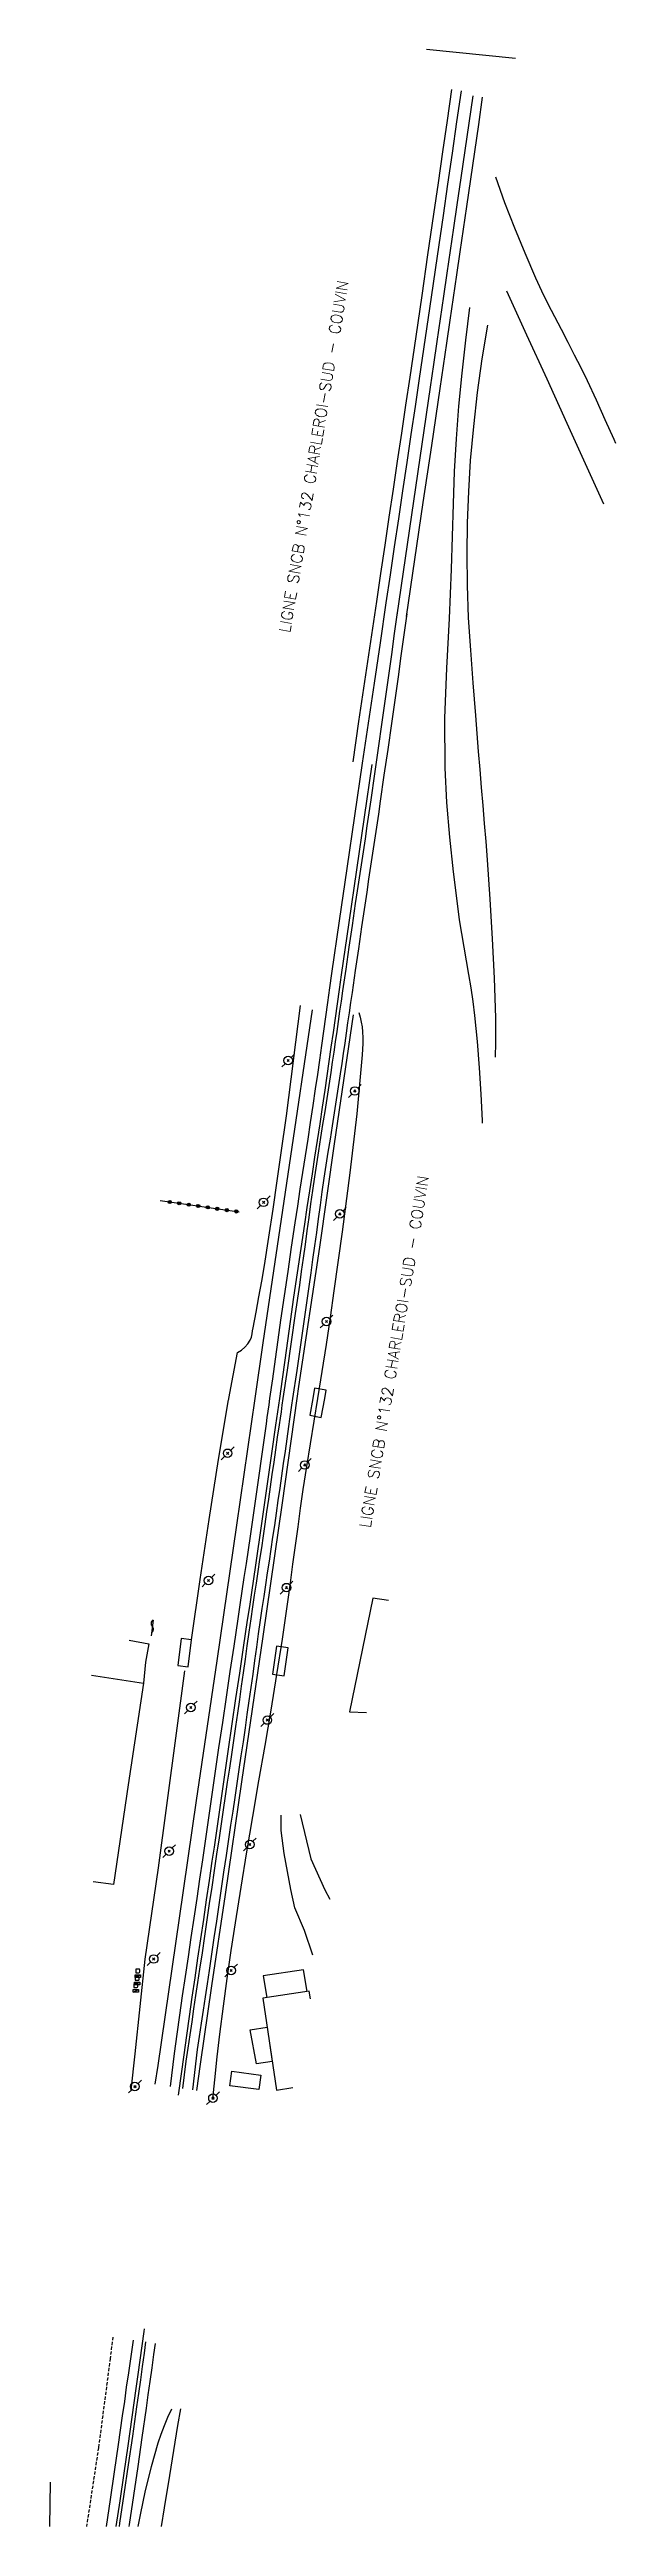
# Model space of a CAD drawing. Header units: millimetres. Extents: x 152000 to 153000, y 112000 to 113000.
# Drawn here: x 152548.5 to 152636.8, y 112000 to 112386.4 of the extents above; entities that cross this region are included whole.
import ezdxf
from ezdxf.enums import TextEntityAlignment as Align

# ---------------------------------------------------------------- set-up
doc = ezdxf.new("R2010")
doc.units = ezdxf.units.MM
doc.linetypes.add('DASHED', pattern=[0.75, 0.5, -0.25])
doc.layers.get('0').update_dxf_attribs({"linetype": 'CONTINUOUS'})
for name, color, linetype in [('W0017', 7, 'CONTINUOUS'), ('W0101', 7, 'CONTINUOUS'), ('W0104', 1, 'CONTINUOUS'), ('W0112', 1, 'DASHED'), ('W0120', 7, 'CONTINUOUS'), ('W0211', 2, 'CONTINUOUS'), ('W0214', 2, 'CONTINUOUS'), ('W0300', 7, 'CONTINUOUS'), ('W0310', 3, 'CONTINUOUS'), ('W0323', 7, 'CONTINUOUS'), ('W0333', 7, 'CONTINUOUS'), ('W0438', 7, 'CONTINUOUS'), ('W0439', 7, 'CONTINUOUS'), ('W0473', 7, 'CONTINUOUS'), ('W0700', 7, 'CONTINUOUS'), ('W0710', 7, 'CONTINUOUS'), ('W0989', 7, 'CONTINUOUS')]:
    doc.layers.add(name, color=color, linetype=linetype)
doc.styles.get("Standard").update_dxf_attribs({"font": 'romans.shx', "width": 0.85})

msp = doc.modelspace()

# ---------------------------------------------------------------- texts
at = {"layer": 'W0989'}
for p in [(152585.12, 112295.5), (152597.66, 112155.83)]:
    msp.add_text('LIGNE SNCB N°132 CHARLEROI-SUD - COUVIN', height=1.75, rotation=80.5429, dxfattribs=at).set_placement(p, align=Align.MIDDLE_LEFT)

# ---------------------------------------------------------------- blocks, each defined once
blk = doc.blocks.new('T473')
for p, q in [((-0.166667, 0.166667), (0.166667, -0.166667)), ((-0.166667, -0.166667), (0.166667, 0.166667)), ((0.500001, 0.500001), (1.000002, 1.000002)), ((-1.000002, -1.000002), (-0.500001, -0.500001))]:
    blk.add_line(p, q)
blk.add_ellipse((0, 0), major_axis=(0.471405, 0.471405), ratio=1, start_param=5.4977871438, end_param=11.780972451)
blk = doc.blocks.new('T438')
for p, q in [((-0.4, 0.2), (0.4, 0.2)), ((-0.4, -0.2), (-0.4, 0.2)), ((0.15, 1.1), (-0.3, 1.1)), ((-0.3, 1.1), (-0.3, 0.5)), ((-0.3, 0.5), (0.15, 0.5)), ((0.3, 0.65), (0.3, 0.95)), ((0.4, 0.2), (0.4, -0.2))]:
    blk.add_line(p, q)
at = {"flags": 128}
for points in [[(-0.4, -0.2), (0.4, 0.2)], [(0.4, -0.2), (-0.4, -0.2)]]:
    blk.add_lwpolyline(points, dxfattribs=at)
for centre, major_axis, start_param, end_param in [((0.15, 0.95), (0.106, -0.106), 0.785398, 2.356194), ((0.15, 0.65), (0.106, 0.106), 3.926991, 5.497787)]:
    blk.add_ellipse(centre, major_axis=major_axis, ratio=1, start_param=start_param, end_param=end_param)
blk = doc.blocks.new('t310o')
at = {"color": 0, "linetype": 'Continuous'}
for centre, start, end in [((-0.5, 0.38), 216.8699, 323.1304), ((0.5, -0.37), 36.8699, 143.1303)]:
    blk.add_arc(centre, 0.625, start, end, dxfattribs=at)
blk = doc.blocks.new('t323o')
at = {"color": 0, "linetype": 'Continuous'}
for radius in [0.25, 0.15]:
    blk.add_circle((0, 0), radius, dxfattribs=at)

# ---------------------------------------------------------------- linework, layer by layer
at = {"layer": 'W0017'}
for points in [[(152561.22, 112068.05), (152561.82, 112073.76), (152563.4, 112088.52), (152565.48, 112102.75), (152569.58, 112133.48)], [(152587.56, 112111.1), (152589.25, 112104.17), (152591.41, 112099.31), (152592.21, 112097.86)], [(152589.54, 112089.12), (152588.24, 112093), (152586.76, 112096.49), (152586.12, 112099.36), (152585.1, 112104.99), (152584.6, 112108.57), (152584.6, 112110.96)]]:
    msp.add_lwpolyline(points, dxfattribs=at)
at = {"layer": 'W0101'}
for points in [[(152555.05, 112132.82), (152563.12, 112131.58), (152560.76, 112115.7)], [(152560.76, 112115.7), (152558.45, 112100.17), (152555.26, 112100.58)]]:
    msp.add_lwpolyline(points, dxfattribs=at)
at = {"layer": 'W0104'}
for points in [[(152601.35, 112144.46), (152598.9, 112144.83), (152595.28, 112127.11), (152597.92, 112127)], [(152560.92, 112138.27), (152560.92, 112138.27), (152563.96, 112137.72), (152563.46, 112134.86), (152563.12, 112131.58)], [(152588.65, 112083.44), (152588.08, 112086.86), (152581.79, 112085.89), (152582.37, 112082.51)], [(152589.16, 112082.32), (152588.99, 112083.49), (152581.73, 112082.41), (152583.89, 112068.06), (152586.45, 112068.46)]]:
    msp.add_lwpolyline(points, dxfattribs=at)
for points in [[(152583.21, 112072.55), (152580.75, 112072.18), (152579.79, 112077.46), (152582.41, 112077.88)], [(152581.12, 112068.15), (152576.61, 112068.74), (152576.9, 112071.01), (152581.42, 112070.43)]]:
    msp.add_lwpolyline(points, close=True, dxfattribs=at)
at = {"layer": 'W0112'}
msp.add_lwpolyline([(152558.35, 112029.55), (152557.94, 112026.22), (152556.11, 112012.29), (152554.25, 112000)], dxfattribs=at)
at = {"layer": 'W0120'}
msp.add_lwpolyline([(152621.14, 112385.03), (152607.29, 112386.43)], dxfattribs=at)
at = {"layer": 'W0211'}
for points in [[(152613.99, 112346.18), (152613.34, 112341.07), (152612.78, 112335.94), (152612.29, 112330.81), (152611.89, 112325.67), (152611.61, 112320.6), (152611.42, 112315.53), (152611.29, 112310.45), (152611.13, 112305.38), (152610.79, 112297.64), (152610.39, 112289.9), (152610.11, 112282.14), (152610.15, 112274.38), (152610.42, 112268.96), (152610.88, 112263.55), (152611.46, 112258.15), (152612.11, 112252.76), (152612.4, 112250.63), (152612.73, 112248.5), (152613.08, 112246.38), (152613.46, 112244.26), (152613.83, 112242.14), (152614.18, 112240.02), (152614.49, 112237.89), (152614.76, 112235.75), (152615.18, 112231.66), (152615.52, 112227.56), (152615.77, 112223.46), (152615.94, 112219.35), (152615.95, 112218.95)], [(152567.5, 112018.28), (152566.89, 112016.99), (152566.34, 112015.68), (152565.83, 112014.35), (152565.37, 112012.99), (152564.31, 112009.31), (152563.4, 112005.59), (152562.61, 112001.84), (152562.26, 112000)]]:
    msp.add_lwpolyline(points, dxfattribs=at)
at = {"layer": 'W0214'}
for points in [[(152618.02, 112366.56), (152619.46, 112362.57), (152620.99, 112358.61), (152622.61, 112354.69), (152624.3, 112350.8), (152625.24, 112348.77), (152626.22, 112346.76), (152627.23, 112344.76), (152628.26, 112342.78), (152629.3, 112340.79), (152630.33, 112338.81), (152631.34, 112336.81), (152632.32, 112334.8), (152633.74, 112331.76), (152635.12, 112328.7), (152636.49, 112325.63), (152636.75, 112325.04)], [(152616.81, 112343.41), (152615.93, 112338.16), (152615.19, 112332.9), (152614.59, 112327.61), (152614.11, 112322.32), (152613.81, 112317.46), (152613.63, 112312.6), (152613.57, 112307.74), (152613.61, 112302.88), (152613.8, 112297.78), (152614.12, 112292.7), (152614.52, 112287.62), (152614.9, 112282.54), (152615.11, 112279.73), (152615.34, 112276.92), (152615.58, 112274.11), (152615.83, 112271.29), (152616.07, 112268.48), (152616.3, 112265.67), (152616.52, 112262.86), (152616.72, 112260.04), (152617.14, 112253.87), (152617.53, 112247.71), (152617.84, 112241.53), (152618.04, 112235.35), (152618.05, 112233.37), (152618.03, 112231.38), (152617.98, 112229.4), (152617.97, 112229.25)], [(152568.89, 112018.34), (152568.45, 112015.74), (152568.02, 112013.14), (152567.6, 112010.54), (152567.18, 112007.93), (152566.36, 112002.92), (152565.88, 112000)]]:
    msp.add_lwpolyline(points, dxfattribs=at)
at = {"layer": 'W0300'}
for points in [[(152619.76, 112348.79), (152622.9, 112341.91), (152626.03, 112335.04), (152629.17, 112328.16), (152632.31, 112321.28), (152634.9, 112315.58)], [(152548.6, 112006.9), (152548.48, 112000)]]:
    msp.add_lwpolyline(points, dxfattribs=at)
at = {"layer": 'W0310'}
msp.add_lwpolyline([(152564.62, 112141.41), (152564.31, 112138.94)], dxfattribs=at)
at = {"layer": 'W0323'}
msp.add_lwpolyline([(152565.73, 112206.85), (152578.08, 112205.1)], dxfattribs=at)
at = {"layer": 'W0333'}
for points in [[(152577.81, 112183.16), (152578.4, 112183.52), (152578.94, 112183.98), (152579.41, 112184.5), (152579.79, 112185.09), (152579.99, 112185.55), (152580.09, 112186.04), (152580.15, 112186.53), (152580.23, 112187.01), (152580.7, 112189.43), (152581.15, 112191.86), (152581.58, 112194.29), (152581.99, 112196.73), (152582.69, 112201.12), (152583.36, 112205.51), (152584.01, 112209.91), (152584.63, 112214.31), (152585.42, 112220.05), (152586.17, 112225.8), (152586.9, 112231.55), (152587.6, 112237.3)], [(152596.71, 112236.21), (152596.93, 112235.46), (152597.1, 112234.7), (152597.23, 112233.94), (152597.32, 112233.16), (152597.36, 112232.27), (152597.34, 112231.38), (152597.28, 112230.5), (152597.22, 112229.61), (152596.39, 112220.37), (152595.32, 112211.16), (152594.11, 112201.97), (152592.85, 112192.79), (152592.25, 112188.59), (152591.61, 112184.39), (152590.94, 112180.19), (152590.26, 112176)], [(152576.46, 112176), (152577.81, 112183.16)], [(152570.62, 112138.35), (152571.96, 112147.73), (152573.37, 112157.09), (152574.86, 112166.45), (152576.42, 112175.79), (152576.43, 112175.85), (152576.44, 112175.9), (152576.45, 112175.95), (152576.46, 112176)], [(152590.26, 112176), (152589.68, 112172.45), (152589.11, 112168.9), (152588.55, 112165.35), (152588.01, 112161.8), (152587.59, 112158.88), (152587.19, 112155.96), (152586.79, 112153.04), (152586.4, 112150.12), (152586.01, 112147.2), (152585.61, 112144.27), (152585.19, 112141.36), (152584.76, 112138.44), (152583.89, 112132.9), (152582.98, 112127.37), (152582.05, 112121.84), (152581.1, 112116.31), (152580.15, 112110.78), (152579.21, 112105.25), (152578.3, 112099.72), (152577.43, 112094.18), (152576.78, 112089.85), (152576.14, 112085.51), (152575.55, 112081.17), (152575.01, 112076.81), (152574.59, 112073.25), (152574.19, 112069.68), (152573.92, 112066.7)]]:
    msp.add_lwpolyline(points, dxfattribs=at)
at = {"layer": 'W0439'}
for points in [[(152589.83, 112177.57), (152589.55, 112176)], [(152591.4, 112176), (152591.63, 112177.25), (152589.83, 112177.57)], [(152589.55, 112176), (152589.07, 112173.36), (152590.87, 112173.03), (152591.4, 112176)]]:
    msp.add_lwpolyline(points, dxfattribs=at)
for points in [[(152570.1, 112134.11), (152570.62, 112138.35), (152569.02, 112138.54), (152568.5, 112134.3)], [(152583.9, 112137.32), (152583.26, 112132.98), (152585.06, 112132.71), (152585.7, 112137.06)]]:
    msp.add_lwpolyline(points, close=True, dxfattribs=at)
at = {"layer": 'W0700'}
for points in [[(152595.83, 112275.31), (152596.75, 112281.57), (152597.67, 112287.82), (152598.6, 112294.08), (152599.52, 112300.33), (152600.17, 112304.7), (152600.82, 112309.08), (152601.48, 112313.45), (152602.13, 112317.82), (152602.78, 112322.2), (152603.43, 112326.57), (152604.08, 112330.94), (152604.72, 112335.32), (152605.65, 112341.68), (152606.58, 112348.04), (152607.5, 112354.4), (152608.42, 112360.77), (152609.13, 112365.63), (152609.83, 112370.49), (152610.53, 112375.35), (152611.23, 112380.21)], [(152597.31, 112275.09), (152598.24, 112281.35), (152599.16, 112287.6), (152600.08, 112293.86), (152601.01, 112300.11), (152601.66, 112304.48), (152602.31, 112308.86), (152602.96, 112313.23), (152603.61, 112317.6), (152604.26, 112321.98), (152604.91, 112326.35), (152605.56, 112330.72), (152606.2, 112335.1), (152607.14, 112341.46), (152608.06, 112347.82), (152608.98, 112354.19), (152609.91, 112360.55), (152610.61, 112365.41), (152611.31, 112370.28), (152612.02, 112375.14), (152612.72, 112380)], [(152602.7, 112298.19), (152604, 112307.08), (152605.3, 112315.97), (152606.6, 112324.86), (152607.9, 112333.75), (152608.43, 112337.31), (152608.95, 112340.86), (152609.47, 112344.41), (152609.99, 112347.97), (152610.51, 112351.52), (152611.04, 112355.07), (152611.56, 112358.63), (152612.08, 112362.18), (152612.7, 112366.43), (152613.32, 112370.69), (152613.93, 112374.94), (152614.55, 112379.19)], [(152604.18, 112297.97), (152605.48, 112306.86), (152606.78, 112315.75), (152608.09, 112324.64), (152609.39, 112333.54), (152609.91, 112337.09), (152610.43, 112340.64), (152610.95, 112344.2), (152611.48, 112347.75), (152612, 112351.3), (152612.52, 112354.86), (152613.04, 112358.41), (152613.56, 112361.96), (152614.18, 112366.22), (152614.8, 112370.47), (152615.42, 112374.72), (152616.04, 112378.98)], [(152584.94, 112176), (152585.58, 112180.42), (152586.22, 112184.83), (152586.86, 112189.25), (152587.5, 112193.67), (152587.79, 112195.78), (152588.09, 112197.89), (152588.38, 112200), (152588.67, 112202.11), (152588.96, 112204.22), (152589.25, 112206.33), (152589.55, 112208.44), (152589.86, 112210.55), (152590.16, 112212.59), (152590.48, 112214.63), (152590.8, 112216.67), (152591.12, 112218.71), (152591.45, 112220.75), (152591.77, 112222.78), (152592.08, 112224.82), (152592.39, 112226.86), (152592.63, 112228.45), (152592.86, 112230.03), (152593.09, 112231.62), (152593.32, 112233.21), (152593.55, 112234.8), (152593.78, 112236.38), (152594.01, 112237.97), (152594.24, 112239.56), (152594.73, 112242.96), (152595.23, 112246.37), (152595.73, 112249.77), (152596.23, 112253.18), (152596.53, 112255.2), (152596.83, 112257.23), (152597.13, 112259.25), (152597.43, 112261.28), (152597.74, 112263.3), (152598.04, 112265.32), (152598.34, 112267.35), (152598.63, 112269.37), (152599.22, 112273.41), (152599.8, 112277.45), (152600.38, 112281.48), (152600.95, 112285.52), (152601.41, 112288.78), (152601.86, 112292.05), (152602.31, 112295.31), (152602.75, 112298.58)], [(152586.45, 112176), (152587.09, 112180.36), (152587.72, 112184.73), (152588.36, 112189.09), (152588.98, 112193.45), (152589.28, 112195.56), (152589.57, 112197.67), (152589.86, 112199.78), (152590.15, 112201.89), (152590.44, 112204.01), (152590.74, 112206.12), (152591.03, 112208.22), (152591.34, 112210.33), (152591.65, 112212.37), (152591.96, 112214.41), (152592.28, 112216.45), (152592.6, 112218.49), (152592.93, 112220.52), (152593.25, 112222.56), (152593.57, 112224.6), (152593.88, 112226.64), (152594.11, 112228.23), (152594.35, 112229.81), (152594.58, 112231.4), (152594.81, 112232.99), (152595.03, 112234.58), (152595.26, 112236.16), (152595.49, 112237.75), (152595.72, 112239.34), (152596.22, 112242.75), (152596.71, 112246.15), (152597.21, 112249.56), (152597.71, 112252.96), (152598.01, 112254.98), (152598.31, 112257.01), (152598.61, 112259.03), (152598.92, 112261.06), (152599.22, 112263.08), (152599.52, 112265.11), (152599.82, 112267.13), (152600.12, 112269.16), (152600.7, 112273.2), (152601.29, 112277.23), (152601.86, 112281.27), (152602.43, 112285.31), (152602.89, 112288.58), (152603.35, 112291.84), (152603.79, 112295.11), (152604.24, 112298.38)], [(152582.86, 112176), (152583.29, 112179.05), (152583.72, 112182.09), (152584.15, 112185.13), (152584.58, 112188.18), (152585.13, 112191.98), (152585.68, 112195.79), (152586.24, 112199.59), (152586.8, 112203.39), (152587.19, 112206), (152587.59, 112208.61), (152587.99, 112211.23), (152588.4, 112213.84), (152588.8, 112216.45), (152589.2, 112219.06), (152589.59, 112221.67), (152589.98, 112224.28), (152590.31, 112226.53), (152590.63, 112228.78), (152590.95, 112231.03), (152591.26, 112233.28), (152591.58, 112235.52), (152591.89, 112237.77), (152592.21, 112240.02), (152592.53, 112242.27), (152593.72, 112250.48), (152594.91, 112258.68), (152596.11, 112266.89), (152597.31, 112275.09)], [(152584.38, 112176), (152584.8, 112178.99), (152585.22, 112181.98), (152585.64, 112184.97), (152586.07, 112187.97), (152586.61, 112191.77), (152587.17, 112195.57), (152587.72, 112199.37), (152588.28, 112203.17), (152588.68, 112205.78), (152589.08, 112208.39), (152589.48, 112211.01), (152589.88, 112213.62), (152590.28, 112216.23), (152590.68, 112218.84), (152591.08, 112221.45), (152591.46, 112224.07), (152591.79, 112226.31), (152592.11, 112228.56), (152592.43, 112230.81), (152592.75, 112233.06), (152593.06, 112235.31), (152593.38, 112237.56), (152593.7, 112239.81), (152594.02, 112242.06), (152595.2, 112250.26), (152596.39, 112258.47), (152597.59, 112266.67), (152598.8, 112274.87)], [(152567.34, 112068.63), (152567.34, 112068.63), (152567.34, 112068.63), (152567.98, 112073.81), (152568.39, 112076.78), (152568.81, 112079.75), (152569.24, 112082.78), (152569.69, 112085.82), (152570.14, 112088.85), (152570.59, 112091.89), (152571.04, 112094.92), (152571.49, 112097.96), (152571.94, 112100.99), (152572.39, 112104.02), (152572.71, 112106.2), (152573.02, 112108.38), (152573.33, 112110.57), (152573.65, 112112.75), (152573.96, 112114.93), (152574.27, 112117.11), (152574.59, 112119.29), (152574.9, 112121.47), (152575.49, 112125.43), (152576.08, 112129.4), (152576.67, 112133.36), (152577.26, 112137.33), (152577.58, 112139.47), (152577.9, 112141.62), (152578.22, 112143.77), (152578.54, 112145.91), (152578.86, 112148.06), (152579.18, 112150.21), (152579.5, 112152.36), (152579.81, 112154.5), (152580.44, 112158.88), (152581.06, 112163.25), (152581.68, 112167.63), (152582.3, 112172), (152582.44, 112173), (152582.58, 112174), (152582.72, 112175), (152582.86, 112176)], [(152568.6, 112067.27), (152568.65, 112067.66), (152569.05, 112070.63), (152569.46, 112073.6), (152569.87, 112076.57), (152570.29, 112079.54), (152570.73, 112082.57), (152571.17, 112085.61), (152571.62, 112088.64), (152572.07, 112091.67), (152572.53, 112094.71), (152572.98, 112097.74), (152573.43, 112100.77), (152573.87, 112103.81), (152574.19, 112105.99), (152574.5, 112108.17), (152574.82, 112110.35), (152575.13, 112112.53), (152575.44, 112114.71), (152575.76, 112116.89), (152576.07, 112119.07), (152576.39, 112121.25), (152576.97, 112125.21), (152577.56, 112129.18), (152578.15, 112133.14), (152578.74, 112137.11), (152579.06, 112139.25), (152579.38, 112141.4), (152579.7, 112143.55), (152580.02, 112145.7), (152580.35, 112147.84), (152580.66, 112149.99), (152580.98, 112152.14), (152581.3, 112154.29), (152581.93, 112158.66), (152582.55, 112163.04), (152583.16, 112167.41), (152583.78, 112171.79), (152583.93, 112172.84), (152584.08, 112173.89), (152584.23, 112174.95), (152584.38, 112176)], [(152569.27, 112068.35), (152569.27, 112068.35), (152569.78, 112072.57), (152570.09, 112074.63), (152570.4, 112076.68), (152570.71, 112078.73), (152571.01, 112080.78), (152571.32, 112082.83), (152571.63, 112084.89), (152571.94, 112086.94), (152572.32, 112089.5), (152572.7, 112092.07), (152573.08, 112094.63), (152573.45, 112097.19), (152573.83, 112099.76), (152574.21, 112102.32), (152574.59, 112104.89), (152574.97, 112107.45), (152575.29, 112109.62), (152575.62, 112111.79), (152575.94, 112113.96), (152576.26, 112116.13), (152576.59, 112118.3), (152576.91, 112120.46), (152577.23, 112122.63), (152577.55, 112124.81), (152577.85, 112126.9), (152578.15, 112129), (152578.44, 112131.1), (152578.73, 112133.2), (152579.03, 112135.3), (152579.32, 112137.4), (152579.62, 112139.5), (152579.92, 112141.6), (152580.19, 112143.45), (152580.46, 112145.29), (152580.74, 112147.14), (152581.02, 112148.99), (152581.29, 112150.84), (152581.57, 112152.69), (152581.85, 112154.54), (152582.12, 112156.39), (152582.4, 112158.32), (152582.68, 112160.25), (152582.95, 112162.18), (152583.23, 112164.12), (152583.51, 112166.05), (152583.78, 112167.98), (152584.06, 112169.92), (152584.34, 112171.85), (152584.49, 112172.89), (152584.64, 112173.92), (152584.79, 112174.96), (152584.94, 112176)], [(152570.81, 112068.12), (152570.81, 112068.12), (152570.81, 112068.12), (152571.57, 112074.41), (152571.88, 112076.46), (152572.19, 112078.51), (152572.5, 112080.56), (152572.81, 112082.61), (152573.11, 112084.66), (152573.42, 112086.72), (152573.8, 112089.28), (152574.18, 112091.84), (152574.56, 112094.41), (152574.94, 112096.97), (152575.32, 112099.54), (152575.69, 112102.1), (152576.07, 112104.67), (152576.45, 112107.23), (152576.78, 112109.4), (152577.1, 112111.57), (152577.42, 112113.74), (152577.75, 112115.91), (152578.07, 112118.08), (152578.39, 112120.25), (152578.71, 112122.42), (152579.03, 112124.59), (152579.33, 112126.69), (152579.63, 112128.79), (152579.92, 112130.89), (152580.22, 112132.99), (152580.51, 112135.08), (152580.8, 112137.18), (152581.1, 112139.28), (152581.4, 112141.38), (152581.67, 112143.23), (152581.95, 112145.08), (152582.22, 112146.93), (152582.5, 112148.78), (152582.78, 112150.62), (152583.05, 112152.47), (152583.33, 112154.32), (152583.6, 112156.17), (152583.88, 112158.1), (152584.16, 112160.04), (152584.44, 112161.97), (152584.71, 112163.9), (152584.99, 112165.84), (152585.27, 112167.77), (152585.54, 112169.7), (152585.82, 112171.63), (152585.98, 112172.73), (152586.14, 112173.82), (152586.29, 112174.91), (152586.45, 112176)], [(152558.89, 112000), (152559.48, 112004.01), (152560.11, 112008.3), (152560.73, 112012.59), (152561.05, 112014.82), (152561.37, 112017.05), (152561.68, 112019.28), (152562, 112021.5), (152562.31, 112023.73), (152562.62, 112025.96), (152562.94, 112028.19), (152563.25, 112030.42), (152563.31, 112030.84)], [(152557.37, 112000), (152558, 112004.23), (152558.63, 112008.52), (152559.25, 112012.81), (152559.57, 112015.03), (152559.88, 112017.26), (152560.2, 112019.49), (152560.51, 112021.72), (152560.83, 112023.95), (152561.14, 112026.17), (152561.56, 112029.08), (152561.56, 112029.08), (152561.56, 112029.08)], [(152559.37, 112000), (152559.45, 112000.53), (152560.13, 112005.06), (152560.8, 112009.59), (152561.46, 112014.11), (152562.11, 112018.64), (152562.4, 112020.75), (152562.7, 112022.85), (152562.99, 112024.96), (152563.27, 112027.06), (152563.49, 112028.8), (152563.49, 112028.8)], [(152560.88, 112000), (152560.93, 112000.31), (152561.61, 112004.84), (152562.28, 112009.37), (152562.94, 112013.9), (152563.59, 112018.43), (152563.89, 112020.54), (152564.18, 112022.64), (152564.47, 112024.75), (152564.76, 112026.85), (152565.03, 112028.57), (152565.03, 112028.57)]]:
    msp.add_lwpolyline(points, dxfattribs=at)
at = {"layer": 'W0710'}
for points in [[(152589.44, 112236.6), (152585.84, 112212.37), (152581.77, 112184.68), (152580.51, 112176)], [(152587.13, 112176), (152587.39, 112177.87), (152590.65, 112199.58), (152592.95, 112215.7), (152595.89, 112235.83)], [(152580.51, 112176), (152577.66, 112156.22), (152574.55, 112135.07), (152571.35, 112113.24), (152568.71, 112094.91), (152565.39, 112071.93), (152564.92, 112068.98)], [(152571.44, 112068.03), (152572.01, 112072.12), (152573.81, 112084.33), (152575.93, 112098.57), (152578.46, 112116.16), (152581.78, 112138.86), (152584.83, 112159.7), (152587.13, 112176)]]:
    msp.add_lwpolyline(points, dxfattribs=at)

# ---------------------------------------------------------------- block references
at = {"layer": 'W0310', "rotation": 262.6498260489311}
msp.add_blockref('t310o', (152564.5, 112140.43), dxfattribs=at)
at = {"layer": 'W0323', "rotation": 351.9208959591632}
for p in [(152567.22, 112206.64), (152568.7, 112206.43), (152570.19, 112206.22), (152571.67, 112206.01), (152573.16, 112205.79), (152574.64, 112205.58), (152576.13, 112205.37), (152577.61, 112205.16)]:
    msp.add_blockref('t323o', p, dxfattribs=at)
at = {"layer": 'W0438'}
for p in [(152561.95, 112083.57), (152562.14, 112084.71), (152562.26, 112085.87)]:
    msp.add_blockref('T438', p, dxfattribs=at)
at = {"layer": 'W0473'}
for p in [(152585.71, 112228.71), (152596.11, 112223.95), (152581.87, 112206.58), (152593.77, 112204.77), (152591.69, 112187.99), (152576.26, 112167.43), (152588.29, 112165.6), (152573.27, 112147.59), (152585.45, 112146.47), (152570.51, 112127.77), (152582.45, 112125.81), (152579.71, 112106.4), (152567.13, 112105.36), (152564.73, 112088.53), (152576.8, 112086.75), (152561.8, 112068.63), (152573.97, 112066.81)]:
    msp.add_blockref('T473', p, dxfattribs=at)

msp.set_redraw_order([(e.dxf.handle, doc.entitydb.next_handle()) for e in msp.query("TEXT MTEXT ATTDEF DIMENSION ARC_DIMENSION")])  # texts and dimensions are drawn at this point

doc.saveas('drawing.dxf')
